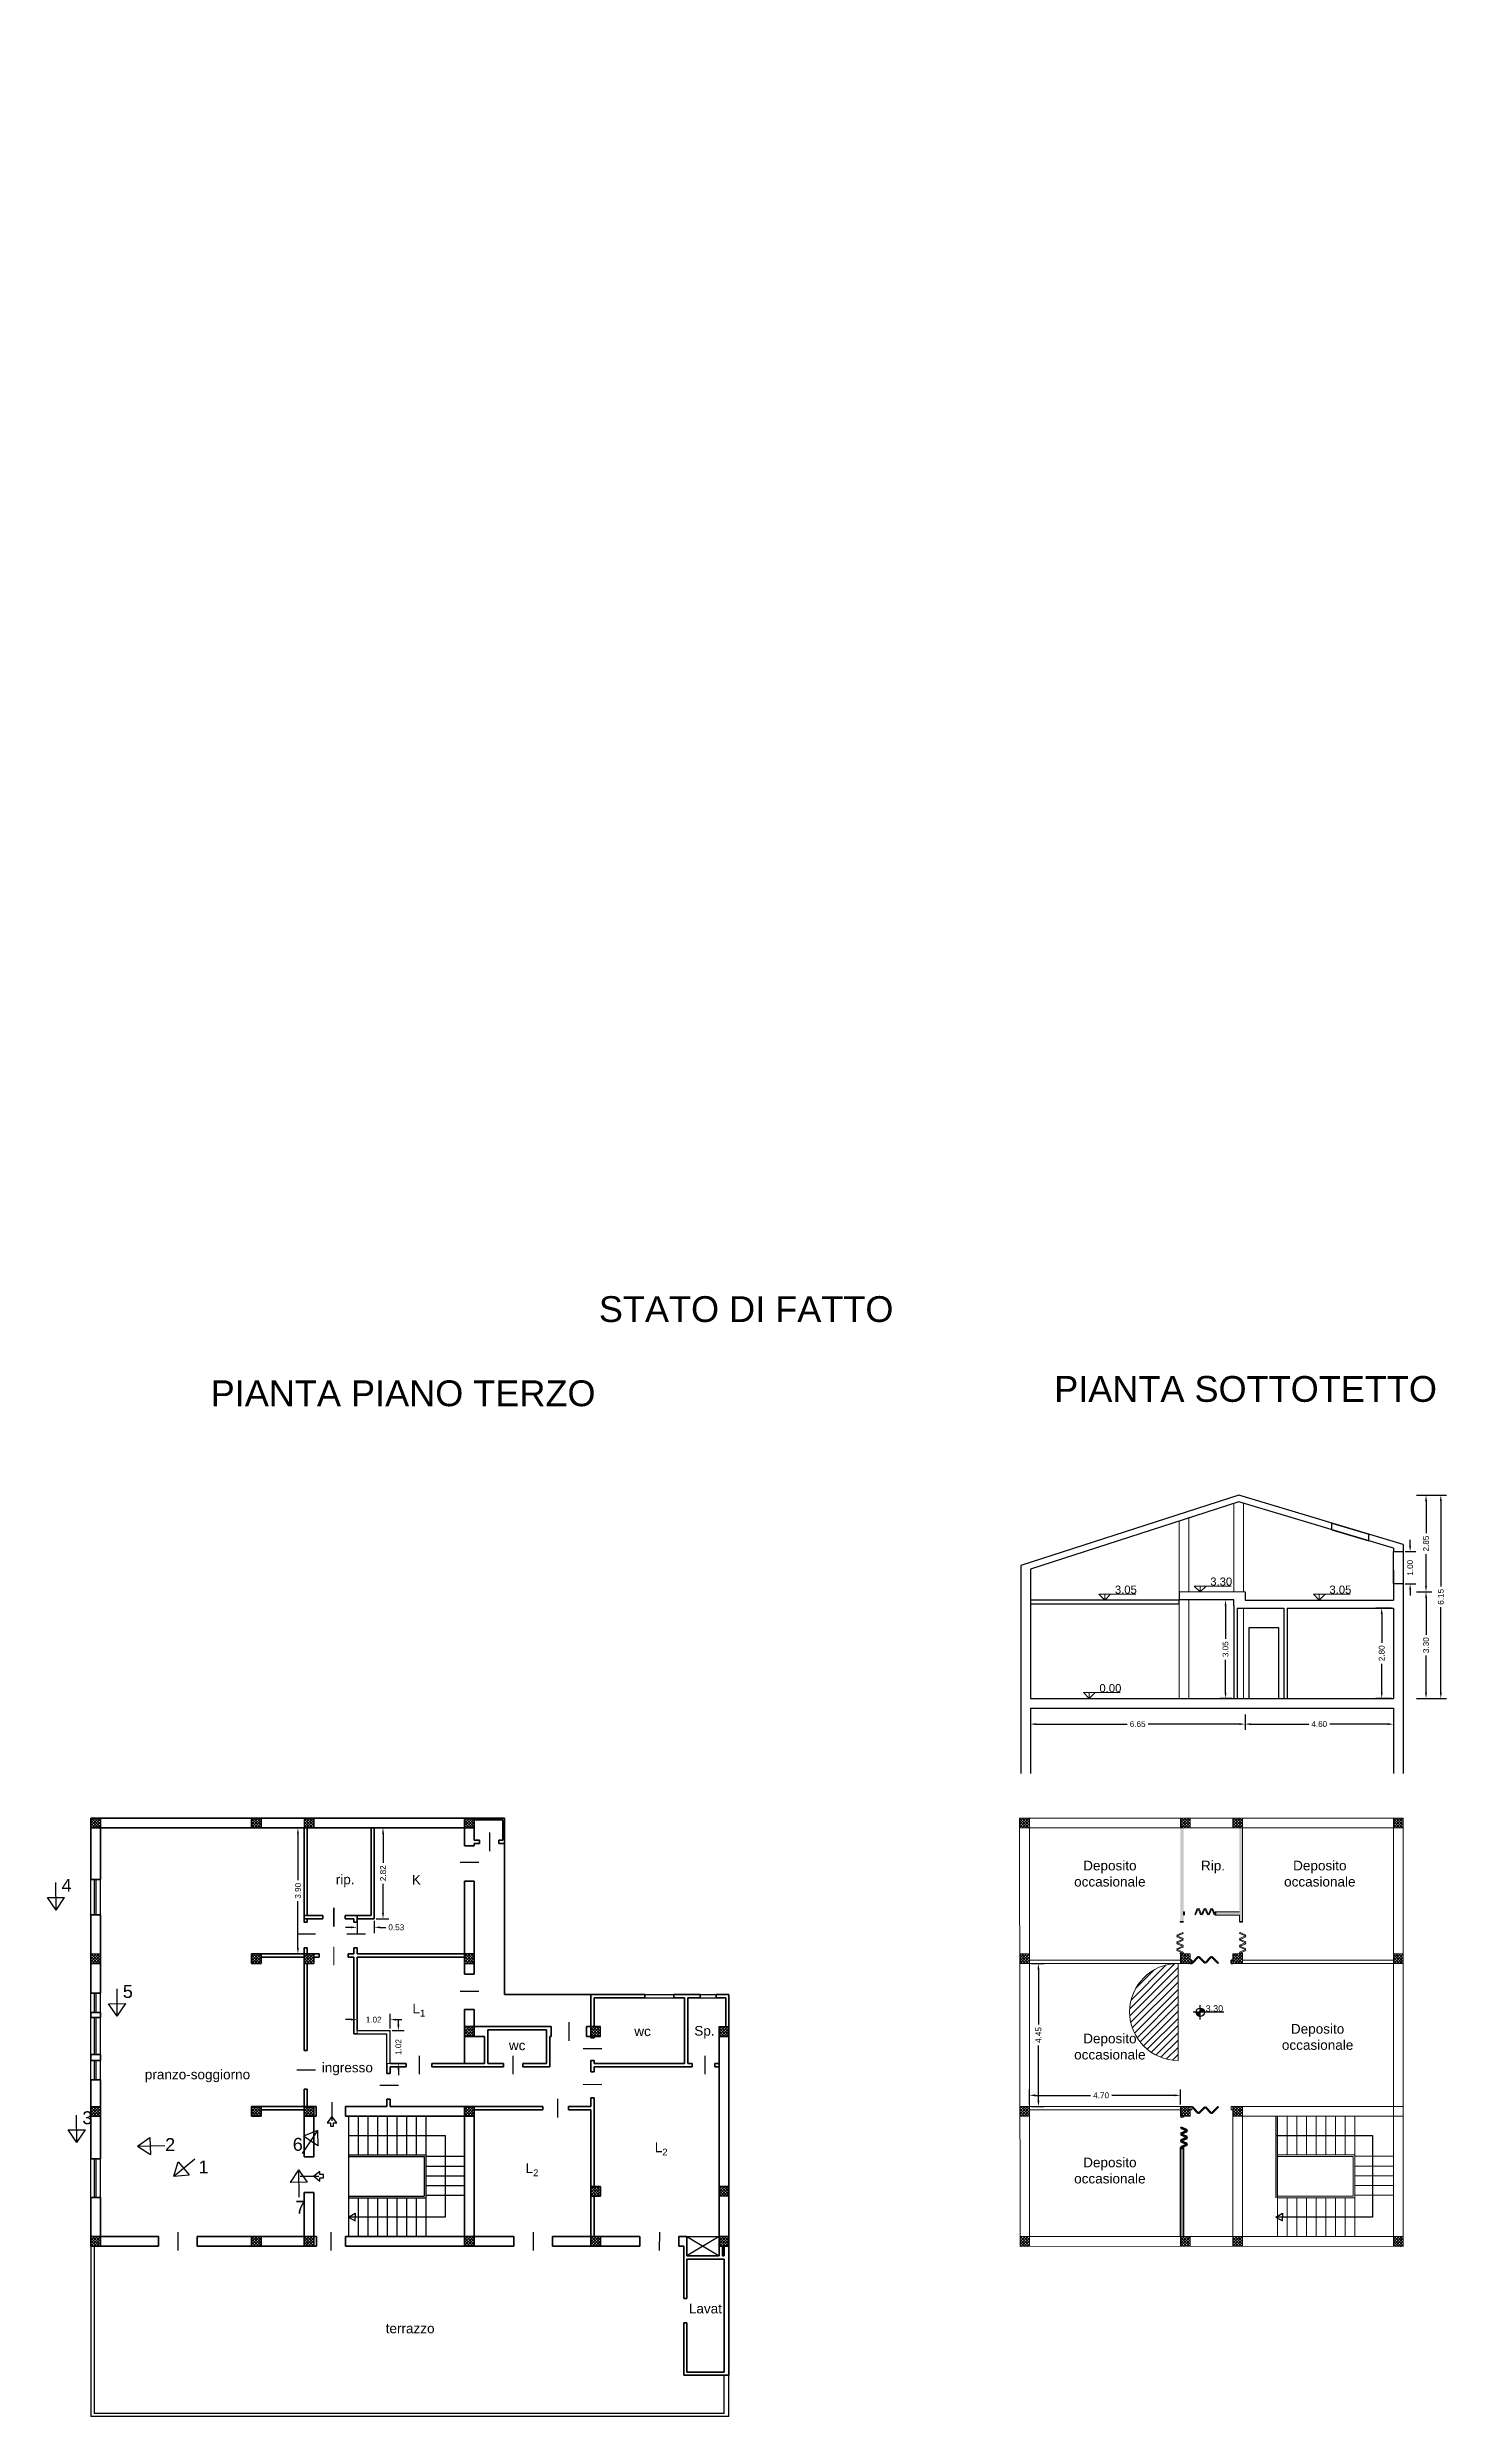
# Model space of a CAD drawing. Header units: millimetres. Extents: x 47.7 to 138, y 28.9 to 102.3.
# Drawn here: x 47.7 to 91.1, y 28.9 to 102.3 of the extents above; entities that cross this region are included whole.
import ezdxf

# ---------------------------------------------------------------- set-up
doc = ezdxf.new("R2010")
doc.units = ezdxf.units.MM
for name, color, linetype, lineweight in [('-- DEMOLIZIONE', 1, 'Continuous', 30), ('-- STATO DI FATTO', 7, 'Continuous', 18), ('Progetto (come stato di fatto)', 1, 'Continuous', 35)]:
    doc.layers.add(name, color=color, linetype=linetype, lineweight=lineweight)
for name, color, linetype in [('come da catastale', 7, 'Continuous'), ('Docu fotografica', 5, 'Continuous'), ('Quadratura tavola', 7, 'Continuous'), ('Quota', 7, 'Continuous')]:
    doc.layers.add(name, color=color, linetype=linetype)
doc.styles.get("Standard").update_dxf_attribs({"font": 'arial.ttf'})
doc.dimstyles.get("Standard").update_dxf_attribs({"dimtxt": 0.18, "dimasz": 0.18, "dimexe": 0.18, "dimexo": 0.0625, "dimgap": 0.09, "dimtad": 0, "dimzin": 0, "dimdsep": 46, "dimtxsty": 'Standard', "dimcen": 0.09, "dimadec": 0, "dimazin": 0, "dimtfac": 1, "dimtofl": 0, "dimtmove": 0, "dimatfit": 3, "dimfxl": 0.3, "dimfxlon": 1, "dimtolj": 1, "dimtzin": 0, "dimarcsym": 0})
pattern_1 = [(0, (0, 0), (0, 6.985), [5.08, -1.905]), (90, (0, 0), (-6.985, 4e-16), [5.08, -1.905])]
pattern_2 = [(0, (10.4175, 55.1505), (0, 6.985), [5.08, -1.905]), (90, (10.4175, 55.1505), (-6.985, 4e-16), [5.08, -1.905])]

msp = doc.modelspace()

# ---------------------------------------------------------------- texts
at = {"layer": '-- DEMOLIZIONE', "lineweight": 35, "insert": (56.668, 45.681), "char_height": 0.3, "attachment_point": 1}
msp.add_mtext_dynamic_manual_height_columns('rip.', width=0.36606, gutter_width=12.5, heights=[0], dxfattribs=at)
at = {"layer": '-- STATO DI FATTO', "color": 7, "char_height": 0.3, "attachment_point": 1}
for s, insert in [('\\pxqc;Deposito\\Poccasionale', (79.352, 46.112)), ('\\pxqc;Rip.', (82.547, 46.112))]:
    msp.add_mtext_dynamic_manual_height_columns(s, width=2.59481, gutter_width=12.5, heights=[0], dxfattribs=dict(at, insert=insert))
at = {"layer": '-- STATO DI FATTO', "color": 7, "lineweight": 20, "char_height": 0.3, "attachment_point": 1}
for insert in [(85.856, 46.112), (79.352, 40.755), (85.787, 41.054), (79.352, 36.915)]:
    msp.add_mtext_dynamic_manual_height_columns('\\pxqc;Deposito\\Poccasionale', width=2.59481, gutter_width=12.5, heights=[0], dxfattribs=dict(at, insert=insert))
at = {"color": 4, "char_height": 0.8, "attachment_point": 1}
for s, width, insert in [('\\pxqc;STATO DI FATTO', 40.64321, (49.06, 63.599)), ('PIANTA PIANO TERZO', 15.38708, (52.794, 60.991)), ('\\pxqc;PIANTA SOTTOTETTO', 15.38708, (77.16, 61.126))]:
    msp.add_mtext_dynamic_manual_height_columns(s, width=width, gutter_width=12.5, heights=[0], dxfattribs=dict(at, insert=insert))
at = {"color": 7, "char_height": 0.3, "attachment_point": 1}
for s, width, insert in [('K', 0.36606, (59.024, 45.668)), ('\\A1;L{\\H0.7x;\\S^ 1;}', 0.36606, (59.043, 41.687)), ('wc', 0.36606, (62.032, 40.544)), ('wc', 0.36606, (65.916, 40.979)), ('Sp.', 0.36606, (67.776, 40.993)), ('pranzo-soggiorno', 4.30802, (50.754, 39.641)), ('ingresso', 0.36606, (56.234, 39.856)), ('\\A1;L{\\H0.7x;\\S^ 2;}', 0.36606, (62.548, 36.74)), ('\\A1;L{\\H0.7x;\\S^ 2;}', 0.36606, (66.551, 37.383)), ('Lavat.', 0.36606, (67.607, 32.389)), ('terrazzo', 0.36606, (58.215, 31.774))]:
    msp.add_mtext_dynamic_manual_height_columns(s, width=width, gutter_width=12.5, heights=[0], dxfattribs=dict(at, insert=insert))
at = {"layer": 'Docu fotografica', "char_height": 0.4, "attachment_point": 1}
for s, width, insert in [('4', 2.42133, (48.175, 45.549)), ('5', 2.42133, (50.071, 42.261)), ('3', 2.42133, (48.818, 38.35)), ('2', 2.42133, (51.382, 37.517)), ('6', 2.42133, (55.336, 37.527)), ('1', 2.42133, (52.417, 36.825)), ('7', 0.4, (55.418, 35.578))]:
    msp.add_mtext_dynamic_manual_height_columns(s, width=width, gutter_width=12.5, heights=[0], dxfattribs=dict(at, insert=insert))
at = {"layer": 'Progetto (come stato di fatto)', "color": 7, "lineweight": 25, "insert": (83.616, 41.635), "char_height": 0.2, "attachment_point": 1}
msp.add_mtext_dynamic_manual_height_columns('3.30', width=0.57206, gutter_width=12.5, heights=[0], dxfattribs=at)
at = {"layer": 'Quota', "color": 1, "lineweight": 15, "char_height": 0.25, "attachment_point": 1}
for s, insert in [('{\\C256;3.05}', (80.805, 54.634)), ('{\\C256;3.30}', (83.76, 54.884)), ('{\\C256;3.05}', (87.451, 54.634)), ('{\\C256;0.00}', (80.325, 51.584))]:
    msp.add_mtext_dynamic_manual_height_columns(s, width=0.81441, gutter_width=12.5, heights=[0], dxfattribs=dict(at, insert=insert))

# ---------------------------------------------------------------- blocks, each defined once
blk = doc.blocks.new('*D318')
at = {"layer": '-- STATO DI FATTO', "color": 0, "lineweight": -2, "transparency": 16777216}
for p, q in [((57.149, 41.189), (56.969, 41.189)), ((57.329, 40.91), (57.329, 41.369)), ((58.354, 40.91), (58.354, 41.369)), ((58.534, 41.189), (58.714, 41.189))]:
    blk.add_line(p, q, dxfattribs=at)
at = {"layer": '-- STATO DI FATTO', "color": 0, "transparency": 16777216}
for points in [[(57.149, 41.219), (57.149, 41.159), (57.329, 41.189)], [(58.534, 41.219), (58.534, 41.159), (58.354, 41.189)]]:
    blk.add_solid(points, dxfattribs=at)
at = {"layer": 'Defpoints', "color": 0, "transparency": 16777216}
for p in [(58.354, 41.189), (57.329, 40.848), (58.354, 40.848)]:
    blk.add_point(p, dxfattribs=at)
at = {"layer": '-- STATO DI FATTO', "color": 0, "transparency": 16777216, "insert": (57.842, 41.189), "char_height": 0.18, "attachment_point": 5}
blk.add_mtext('\\A1;1.02', dxfattribs=at)
blk = doc.blocks.new('*D319')
at = {"layer": '-- STATO DI FATTO', "color": 0, "lineweight": -2, "transparency": 16777216}
for p, q in [((58.608, 41.028), (58.608, 41.208)), ((58.417, 40.848), (58.788, 40.848)), ((58.417, 39.832), (58.788, 39.832)), ((58.608, 39.652), (58.608, 39.472))]:
    blk.add_line(p, q, dxfattribs=at)
at = {"layer": '-- STATO DI FATTO', "color": 0, "transparency": 16777216}
for points in [[(58.578, 41.028), (58.638, 41.028), (58.608, 40.848)], [(58.578, 39.652), (58.638, 39.652), (58.608, 39.832)]]:
    blk.add_solid(points, dxfattribs=at)
at = {"layer": 'Defpoints', "color": 0, "transparency": 16777216}
for p in [(58.354, 40.848), (58.354, 39.832), (58.608, 39.832)]:
    blk.add_point(p, dxfattribs=at)
at = {"layer": '-- STATO DI FATTO', "color": 0, "transparency": 16777216, "insert": (58.608, 40.34), "char_height": 0.18, "attachment_point": 5, "rotation": 90}
blk.add_mtext('\\A1;1.02', dxfattribs=at)
blk = doc.blocks.new('*D320')
at = {"layer": '-- STATO DI FATTO', "color": 0, "lineweight": -2, "transparency": 16777216}
for p, q in [((57.922, 47.132), (58.312, 47.132)), ((58.132, 46.952), (58.132, 46.048)), ((58.132, 44.495), (58.132, 45.399)), ((57.922, 44.315), (58.312, 44.315))]:
    blk.add_line(p, q, dxfattribs=at)
at = {"layer": '-- STATO DI FATTO', "color": 0, "transparency": 16777216}
for points in [[(58.102, 46.952), (58.162, 46.952), (58.132, 47.132)], [(58.102, 44.495), (58.162, 44.495), (58.132, 44.315)]]:
    blk.add_solid(points, dxfattribs=at)
at = {"layer": 'Defpoints', "color": 0, "transparency": 16777216}
for p in [(57.86, 47.132), (57.86, 44.315), (58.132, 44.315)]:
    blk.add_point(p, dxfattribs=at)
at = {"layer": '-- STATO DI FATTO', "color": 0, "transparency": 16777216, "insert": (58.132, 45.723), "char_height": 0.18, "attachment_point": 5, "rotation": 90}
blk.add_mtext('\\A1;2.82', dxfattribs=at)
blk = doc.blocks.new('*D321')
at = {"layer": '-- STATO DI FATTO', "color": 0, "lineweight": -2, "transparency": 16777216}
for p, q in [((57.149, 44.048), (56.969, 44.048)), ((57.329, 44.252), (57.329, 43.868)), ((57.86, 44.252), (57.86, 43.868)), ((58.04, 44.048), (58.22, 44.048))]:
    blk.add_line(p, q, dxfattribs=at)
at = {"layer": '-- STATO DI FATTO', "color": 0, "transparency": 16777216}
for points in [[(57.149, 44.078), (57.149, 44.018), (57.329, 44.048)], [(58.04, 44.078), (58.04, 44.018), (57.86, 44.048)]]:
    blk.add_solid(points, dxfattribs=at)
at = {"layer": 'Defpoints', "color": 0, "transparency": 16777216}
for p in [(57.329, 44.315), (57.86, 44.315), (57.86, 44.048)]:
    blk.add_point(p, dxfattribs=at)
at = {"layer": '-- STATO DI FATTO', "color": 0, "transparency": 16777216, "insert": (58.543, 44.048), "char_height": 0.18, "attachment_point": 5}
blk.add_mtext('\\A1;0.53', dxfattribs=at)
blk = doc.blocks.new('*D322')
at = {"layer": '-- STATO DI FATTO', "color": 0, "lineweight": -2, "transparency": 16777216}
for p, q in [((55.622, 47.132), (55.316, 47.132)), ((55.496, 46.952), (55.496, 45.504)), ((55.496, 43.408), (55.496, 44.857)), ((55.622, 43.228), (55.316, 43.228))]:
    blk.add_line(p, q, dxfattribs=at)
at = {"layer": '-- STATO DI FATTO', "color": 0, "transparency": 16777216}
for points in [[(55.466, 46.952), (55.526, 46.952), (55.496, 47.132)], [(55.466, 43.408), (55.526, 43.408), (55.496, 43.228)]]:
    blk.add_solid(points, dxfattribs=at)
at = {"layer": 'Defpoints', "color": 0, "transparency": 16777216}
for p in [(55.496, 47.132), (55.685, 47.132), (55.685, 43.228)]:
    blk.add_point(p, dxfattribs=at)
at = {"layer": '-- STATO DI FATTO', "color": 0, "transparency": 16777216, "insert": (55.496, 45.18), "char_height": 0.18, "attachment_point": 5, "rotation": 90}
blk.add_mtext('\\A1;3.90', dxfattribs=at)
blk = doc.blocks.new('*D307')
at = {"layer": 'Defpoints', "color": 0, "transparency": 16777216}
for p in [(89.436, 55.687), (84.836, 54.187), (89.436, 50.343)]:
    blk.add_point(p, dxfattribs=at)
at = {"layer": 'Progetto (come stato di fatto)', "color": 0, "lineweight": -2, "transparency": 16777216}
for p, q in [((84.836, 50.643), (84.836, 50.163)), ((89.436, 50.643), (89.436, 50.163)), ((85.016, 50.343), (86.809, 50.343)), ((89.256, 50.343), (87.463, 50.343))]:
    blk.add_line(p, q, dxfattribs=at)
at = {"layer": 'Progetto (come stato di fatto)', "color": 0, "transparency": 16777216}
for points in [[(85.016, 50.373), (85.016, 50.313), (84.836, 50.343)], [(89.256, 50.373), (89.256, 50.313), (89.436, 50.343)]]:
    blk.add_solid(points, dxfattribs=at)
at = {"layer": 'Progetto (come stato di fatto)', "color": 0, "lineweight": 18, "transparency": 16777216, "insert": (87.136, 50.343), "char_height": 0.18, "attachment_point": 5}
blk.add_mtext('\\A1;4.60', dxfattribs=at)
blk = doc.blocks.new('*D308')
at = {"layer": 'Defpoints', "color": 0, "lineweight": 15, "transparency": 16777216}
for p in [(78.186, 54.187), (84.836, 54.187), (78.186, 50.343)]:
    blk.add_point(p, dxfattribs=at)
at = {"layer": 'Progetto (come stato di fatto)', "color": 0, "lineweight": -2, "transparency": 16777216}
for p, q in [((78.186, 50.643), (78.186, 50.163)), ((84.836, 50.643), (84.836, 50.163)), ((78.366, 50.343), (81.186, 50.343)), ((84.656, 50.343), (81.836, 50.343))]:
    blk.add_line(p, q, dxfattribs=at)
at = {"layer": 'Progetto (come stato di fatto)', "color": 0, "lineweight": 15, "transparency": 16777216}
for points in [[(78.366, 50.373), (78.366, 50.313), (78.186, 50.343)], [(84.656, 50.373), (84.656, 50.313), (84.836, 50.343)]]:
    blk.add_solid(points, dxfattribs=at)
at = {"layer": 'Progetto (come stato di fatto)', "color": 0, "lineweight": 18, "transparency": 16777216, "insert": (81.511, 50.343), "char_height": 0.18, "attachment_point": 5}
blk.add_mtext('\\A1;6.65', dxfattribs=at)
blk = doc.blocks.new('*D309')
at = {"layer": 'Defpoints', "color": 0, "lineweight": 15, "transparency": 16777216}
for p in [(84.489, 54.188), (84.233, 51.138), (84.489, 51.138)]:
    blk.add_point(p, dxfattribs=at)
at = {"layer": 'Progetto (come stato di fatto)', "color": 0, "lineweight": -2, "transparency": 16777216}
for p, q in [((84.427, 54.188), (84.053, 54.188)), ((84.233, 54.008), (84.233, 52.987)), ((84.233, 51.318), (84.233, 52.338)), ((84.427, 51.138), (84.053, 51.138))]:
    blk.add_line(p, q, dxfattribs=at)
at = {"layer": 'Progetto (come stato di fatto)', "color": 0, "lineweight": 15, "transparency": 16777216}
for points in [[(84.203, 54.008), (84.263, 54.008), (84.233, 54.188)], [(84.203, 51.318), (84.263, 51.318), (84.233, 51.138)]]:
    blk.add_solid(points, dxfattribs=at)
at = {"layer": 'Progetto (come stato di fatto)', "color": 0, "lineweight": 18, "transparency": 16777216, "insert": (84.233, 52.663), "char_height": 0.18, "attachment_point": 5, "rotation": 90}
blk.add_mtext('\\A1;3.05', dxfattribs=at)
blk = doc.blocks.new('*D310')
at = {"layer": '-- STATO DI FATTO', "color": 0, "lineweight": -2, "transparency": 16777216}
for p, q in [((90.144, 54.438), (90.624, 54.438)), ((90.444, 54.258), (90.444, 53.111)), ((90.444, 51.318), (90.444, 52.464)), ((90.144, 51.138), (90.624, 51.138))]:
    blk.add_line(p, q, dxfattribs=at)
at = {"layer": '-- STATO DI FATTO', "color": 0, "transparency": 16777216}
for points in [[(90.414, 54.258), (90.474, 54.258), (90.444, 54.438)], [(90.414, 51.318), (90.474, 51.318), (90.444, 51.138)]]:
    blk.add_solid(points, dxfattribs=at)
at = {"layer": 'Defpoints', "color": 0, "transparency": 16777216}
for p in [(89.436, 54.438), (90.444, 54.438), (89.436, 51.138)]:
    blk.add_point(p, dxfattribs=at)
at = {"layer": '-- STATO DI FATTO', "color": 0, "transparency": 16777216, "insert": (90.444, 52.788), "char_height": 0.18, "attachment_point": 5, "rotation": 90}
blk.add_mtext('\\A1;3.30', dxfattribs=at)
blk = doc.blocks.new('*D311')
at = {"layer": '-- STATO DI FATTO', "color": 0, "lineweight": -2, "transparency": 16777216}
for p, q in [((90.144, 57.435), (90.624, 57.435)), ((90.444, 57.255), (90.444, 56.262)), ((90.444, 54.618), (90.444, 55.61)), ((90.144, 54.438), (90.624, 54.438))]:
    blk.add_line(p, q, dxfattribs=at)
at = {"layer": '-- STATO DI FATTO', "color": 0, "transparency": 16777216}
for points in [[(90.414, 57.255), (90.474, 57.255), (90.444, 57.435)], [(90.414, 54.618), (90.474, 54.618), (90.444, 54.438)]]:
    blk.add_solid(points, dxfattribs=at)
at = {"layer": 'Defpoints', "color": 0, "transparency": 16777216}
for p in [(84.644, 57.435), (90.444, 57.435), (89.436, 54.438)]:
    blk.add_point(p, dxfattribs=at)
at = {"layer": '-- STATO DI FATTO', "color": 0, "transparency": 16777216, "insert": (90.444, 55.936), "char_height": 0.18, "attachment_point": 5, "rotation": 90}
blk.add_mtext('\\A1;2.85', dxfattribs=at)
blk = doc.blocks.new('*D312')
at = {"layer": '-- STATO DI FATTO', "color": 0, "lineweight": -2, "transparency": 16777216}
for p, q in [((89.371, 53.937), (88.891, 53.937)), ((89.071, 53.757), (89.071, 52.863)), ((89.071, 51.318), (89.071, 52.212)), ((89.371, 51.138), (88.891, 51.138))]:
    blk.add_line(p, q, dxfattribs=at)
at = {"layer": '-- STATO DI FATTO', "color": 0, "transparency": 16777216}
for points in [[(89.041, 53.757), (89.101, 53.757), (89.071, 53.937)], [(89.041, 51.318), (89.101, 51.318), (89.071, 51.138)]]:
    blk.add_solid(points, dxfattribs=at)
at = {"layer": 'Defpoints', "color": 0, "transparency": 16777216}
for p in [(89.436, 53.937), (89.071, 51.138), (89.436, 51.138)]:
    blk.add_point(p, dxfattribs=at)
at = {"layer": '-- STATO DI FATTO', "color": 0, "transparency": 16777216, "insert": (89.071, 52.537), "char_height": 0.18, "attachment_point": 5, "rotation": 90}
blk.add_mtext('\\A1;2.80', dxfattribs=at)
blk = doc.blocks.new('*D313')
at = {"layer": '-- STATO DI FATTO', "color": 0, "lineweight": -2, "transparency": 16777216}
for p, q in [((90.602, 57.435), (91.082, 57.435)), ((90.902, 57.255), (90.902, 54.611)), ((90.902, 51.318), (90.902, 53.961)), ((90.602, 51.138), (91.082, 51.138))]:
    blk.add_line(p, q, dxfattribs=at)
at = {"layer": '-- STATO DI FATTO', "color": 0, "transparency": 16777216}
for points in [[(90.872, 57.255), (90.932, 57.255), (90.902, 57.435)], [(90.872, 51.318), (90.932, 51.318), (90.902, 51.138)]]:
    blk.add_solid(points, dxfattribs=at)
at = {"layer": 'Defpoints', "color": 0, "transparency": 16777216}
for p in [(84.645, 57.435), (89.436, 51.138), (90.902, 51.138)]:
    blk.add_point(p, dxfattribs=at)
at = {"layer": '-- STATO DI FATTO', "color": 0, "transparency": 16777216, "insert": (90.902, 54.286), "char_height": 0.18, "attachment_point": 5, "rotation": 90}
blk.add_mtext('\\A1;6.15', dxfattribs=at)
blk = doc.blocks.new('*D323')
at = {"layer": '-- STATO DI FATTO', "color": 0, "lineweight": -2, "transparency": 16777216}
for p, q in [((78.158, 38.56), (78.158, 39.024)), ((82.835, 38.56), (82.835, 39.024)), ((78.338, 38.844), (80.051, 38.844)), ((82.655, 38.844), (80.706, 38.844))]:
    blk.add_line(p, q, dxfattribs=at)
at = {"layer": '-- STATO DI FATTO', "color": 0, "lineweight": 20, "transparency": 16777216}
for points in [[(78.338, 38.874), (78.338, 38.814), (78.158, 38.844)], [(82.655, 38.874), (82.655, 38.814), (82.835, 38.844)]]:
    blk.add_solid(points, dxfattribs=at)
at = {"layer": 'Defpoints', "color": 0, "lineweight": 20, "transparency": 16777216}
for p in [(78.158, 38.498), (82.835, 38.844), (82.835, 38.498)]:
    blk.add_point(p, dxfattribs=at)
at = {"layer": '-- STATO DI FATTO', "color": 0, "transparency": 16777216, "insert": (80.378, 38.844), "char_height": 0.18, "attachment_point": 5}
blk.add_mtext('\\A1;4.70', dxfattribs=at)
blk = doc.blocks.new('*D324')
at = {"layer": '-- STATO DI FATTO', "color": 0, "lineweight": -2, "transparency": 16777216}
for p, q in [((78.221, 42.928), (78.616, 42.928)), ((78.436, 42.748), (78.436, 41.041)), ((78.436, 38.678), (78.436, 40.385)), ((78.221, 38.498), (78.616, 38.498))]:
    blk.add_line(p, q, dxfattribs=at)
at = {"layer": '-- STATO DI FATTO', "color": 0, "lineweight": 20, "transparency": 16777216}
for points in [[(78.406, 42.748), (78.466, 42.748), (78.436, 42.928)], [(78.406, 38.678), (78.466, 38.678), (78.436, 38.498)]]:
    blk.add_solid(points, dxfattribs=at)
at = {"layer": 'Defpoints', "color": 0, "lineweight": 20, "transparency": 16777216}
for p in [(78.158, 42.928), (78.436, 42.928), (78.158, 38.498)]:
    blk.add_point(p, dxfattribs=at)
at = {"layer": '-- STATO DI FATTO', "color": 0, "transparency": 16777216, "insert": (78.436, 40.713), "char_height": 0.18, "attachment_point": 5, "rotation": 90}
blk.add_mtext('\\A1;4.45', dxfattribs=at)
blk = doc.blocks.new('*D332')
at = {"layer": '-- STATO DI FATTO', "color": 0, "lineweight": -2, "transparency": 16777216}
for p, q in [((89.951, 55.867), (89.951, 56.047)), ((89.799, 55.687), (90.131, 55.687)), ((89.799, 54.687), (90.131, 54.687)), ((89.951, 54.507), (89.951, 54.327))]:
    blk.add_line(p, q, dxfattribs=at)
at = {"layer": '-- STATO DI FATTO', "color": 0, "transparency": 16777216}
for points in [[(89.921, 55.867), (89.981, 55.867), (89.951, 55.687)], [(89.921, 54.507), (89.981, 54.507), (89.951, 54.687)]]:
    blk.add_solid(points, dxfattribs=at)
at = {"layer": 'Defpoints', "color": 0, "transparency": 16777216}
for p in [(89.736, 55.687), (89.736, 54.687), (89.951, 54.687)]:
    blk.add_point(p, dxfattribs=at)
at = {"layer": '-- STATO DI FATTO', "color": 0, "transparency": 16777216, "insert": (89.951, 55.187), "char_height": 0.18, "attachment_point": 5, "rotation": 90}
blk.add_mtext('\\A1;1.00', dxfattribs=at)

# ---------------------------------------------------------------- dimensions: what is measured, and where the dimension line sits
at = {"layer": '-- STATO DI FATTO'}
for base, p1, p2, text, picture, middle in [((90.444, 57.435), (89.436, 54.438), (84.644, 57.435), '2.85', '*D311', (90.444, 55.936)), ((78.436, 42.928), (78.158, 38.498), (78.158, 42.928), '4.45', '*D324', (78.436, 40.713))]:
    dim = msp.add_linear_dim(base=base, p1=p1, p2=p2, angle=90, text=text, dimstyle='Standard', dxfattribs=at)
    dim.commit()
    dim.dimension.update_dxf_attribs({"geometry": picture, "text_midpoint": middle})
dim = msp.add_linear_dim(base=(90.902, 51.138), p1=(84.645, 57.435), p2=(89.436, 51.138), angle=90, text='6.15', dimstyle='Standard', dxfattribs=at)
dim.commit()
dim.dimension.update_dxf_attribs({"geometry": '*D313', "text_midpoint": (90.902, 54.286), "dimtype": 160})
for base, p1, p2, picture, middle in [((89.951, 54.687), (89.736, 55.687), (89.736, 54.687), '*D332', (89.951, 55.187)), ((90.444, 54.438), (89.436, 51.138), (89.436, 54.438), '*D310', (90.444, 52.788)), ((89.071, 51.138), (89.436, 53.937), (89.436, 51.138), '*D312', (89.071, 52.537)), ((55.496, 47.132), (55.685, 43.228), (55.685, 47.132), '*D322', (55.496, 45.18)), ((58.132, 44.315), (57.86, 47.132), (57.86, 44.315), '*D320', (58.132, 45.723)), ((58.608, 39.832), (58.354, 40.848), (58.354, 39.832), '*D319', (58.608, 40.34))]:
    dim = msp.add_linear_dim(base=base, p1=p1, p2=p2, angle=90, dimstyle='Standard', dxfattribs=at)
    dim.commit()
    dim.dimension.update_dxf_attribs({"geometry": picture, "text_midpoint": middle})
for base, p1, p2, picture, middle in [((57.86, 44.048), (57.329, 44.315), (57.86, 44.315), '*D321', (58.543, 44.048)), ((58.3542, 41.1886), (57.3294, 40.848), (58.3542, 40.848), '*D318', (57.8418, 41.1886))]:
    dim = msp.add_linear_dim(base=base, p1=p1, p2=p2, dimstyle='Standard', dxfattribs=at)
    dim.commit()
    dim.dimension.update_dxf_attribs({"geometry": picture, "text_midpoint": middle})
dim = msp.add_linear_dim(base=(82.835, 38.844), p1=(78.158, 38.498), p2=(82.835, 38.498), text='4.70', dimstyle='Standard', dxfattribs=at)
dim.commit()
dim.dimension.update_dxf_attribs({"geometry": '*D323', "text_midpoint": (80.378, 38.844), "dimtype": 160})
at = {"layer": 'Progetto (come stato di fatto)', "color": 7, "lineweight": 18}
dim = msp.add_linear_dim(base=(89.436, 50.343), p1=(84.836, 54.187), p2=(89.436, 55.687), dimstyle='Standard', dxfattribs=at)
dim.commit()
dim.dimension.update_dxf_attribs({"geometry": '*D307', "text_midpoint": (87.136, 50.343)})
dim = msp.add_linear_dim(base=(78.186, 50.343), p1=(84.836, 54.187), p2=(78.186, 54.187), dimstyle='Standard', dxfattribs=at)
dim.commit()
dim.dimension.update_dxf_attribs({"geometry": '*D308', "text_midpoint": (81.511, 50.343), "dimtype": 160})
dim = msp.add_linear_dim(base=(84.233, 51.138), p1=(84.489, 54.188), p2=(84.489, 51.138), angle=90, dimstyle='Standard', dxfattribs=at)
dim.commit()
dim.dimension.update_dxf_attribs({"geometry": '*D309', "text_midpoint": (84.233, 52.663)})

# ---------------------------------------------------------------- hatches: boundary and pattern name
at = {"layer": '-- DEMOLIZIONE'}
h = msp.add_hatch(dxfattribs=at)
h.set_pattern_fill('ANGLE', color=256)
h.set_pattern_definition(pattern_2)
h.paths.add_polyline_path([(66.202, 102.282), (66.102, 102.282), (66.102, 99.565), (66.202, 99.565)])
h.paths.add_polyline_path([(68.277, 102.282), (68.177, 102.282), (68.177, 99.565), (67.747, 99.565), (67.747, 99.465), (68.277, 99.465)])
h = msp.add_hatch(dxfattribs=at)
h.set_pattern_fill('ANGLE', color=256)
h.set_pattern_definition(pattern_2)
h.paths.add_polyline_path([(66.202, 98.563), (66.102, 98.563), (66.102, 98.379), (66.202, 98.379)])
h.paths.add_polyline_path([(66.202, 99.465), (66.102, 99.465), (66.102, 99.363), (66.202, 99.363)])
h = msp.add_hatch(dxfattribs=at)
h.set_pattern_fill('ANGLE', color=256)
h.set_pattern_definition(pattern_2)
h.paths.add_polyline_path([(68.772, 95.998), (67.747, 95.998), (67.747, 95.898), (68.672, 95.898), (68.672, 94.983), (68.772, 94.983)])
h = msp.add_hatch(dxfattribs=at)
h.set_pattern_fill('ANGLE', color=256)
h.set_pattern_definition(pattern_1)
h.paths.add_polyline_path([(82.794, 54.062), (82.794, 54.187), (78.186, 54.187), (78.186, 54.062)])
h.paths.add_polyline_path([(89.736, 55.687), (89.436, 55.687), (89.436, 54.687), (89.736, 54.687)])
h = msp.add_hatch(dxfattribs=at)
h.set_pattern_fill('ANGLE', color=256)
h.set_pattern_definition(pattern_1)
h.paths.add_polyline_path([(89.436, 54.687), (89.736, 54.687), (89.736, 55.687), (89.436, 55.687)])
h = msp.add_hatch(dxfattribs=at)
h.set_pattern_fill('ANGLE', color=256)
h.set_pattern_definition([(0, (0, -0.25), (0, 6.985), [5.08, -1.905]), (90, (0, -0.25), (-6.985, 4e-16), [5.08, -1.905])])
h.paths.add_polyline_path([(82.794, 54.187), (78.186, 54.187), (78.186, 54.062), (82.794, 54.062)])
h = msp.add_hatch(dxfattribs=at)
h.set_pattern_fill('ANGLE', color=1)
h.set_pattern_definition(pattern_1)
h.paths.add_polyline_path([(82.794, 54.187), (78.186, 54.187), (78.186, 54.062), (82.794, 54.062)])
h = msp.add_hatch(dxfattribs=at)
h.set_pattern_fill('ANGLE', color=256)
h.set_pattern_definition(pattern_1)
h.paths.add_polyline_path([(55.785, 47.132), (55.685, 47.132), (55.685, 44.415), (55.785, 44.415)])
h.paths.add_polyline_path([(57.86, 47.132), (57.76, 47.132), (57.76, 44.415), (57.329, 44.415), (57.329, 44.315), (57.86, 44.315)])
h = msp.add_hatch(dxfattribs=at)
h.set_pattern_fill('ANGLE', color=256)
h.set_pattern_definition(pattern_1)
h.paths.add_polyline_path([(55.785, 47.132), (55.685, 47.132), (55.685, 44.415), (55.785, 44.415)])
h.paths.add_polyline_path([(57.86, 47.132), (57.76, 47.132), (57.76, 44.415), (57.329, 44.415), (57.329, 44.315), (57.86, 44.315)])
h.paths.add_polyline_path([(55.785, 44.315), (55.685, 44.315), (55.685, 44.213), (55.785, 44.213)])
h.paths.add_polyline_path([(55.785, 43.413), (55.685, 43.413), (55.685, 43.228), (55.785, 43.228)])
h = msp.add_hatch(dxfattribs=at)
h.set_pattern_fill('ANGLE', color=256)
h.set_pattern_definition(pattern_1)
h.paths.add_polyline_path([(55.785, 43.413), (55.685, 43.413), (55.685, 43.228), (55.785, 43.228)])
h.paths.add_polyline_path([(55.785, 44.315), (55.685, 44.315), (55.685, 44.213), (55.785, 44.213)])
h = msp.add_hatch(dxfattribs=at)
h.set_pattern_fill('ANGLE', color=256)
h.set_pattern_definition(pattern_1)
h.paths.add_polyline_path([(58.354, 40.848), (57.329, 40.848), (57.329, 40.748), (58.254, 40.748), (58.254, 39.832), (58.354, 39.832)])
h = msp.add_hatch(dxfattribs=at)
h.set_pattern_fill('ANGLE', color=256)
h.set_pattern_definition(pattern_1)
h.paths.add_polyline_path([(58.354, 40.848), (57.329, 40.848), (57.329, 40.748), (58.254, 40.748), (58.254, 39.832), (58.354, 39.832)])
at = {"layer": '-- STATO DI FATTO', "lineweight": 25}
h = msp.add_hatch(dxfattribs=at)
h.set_pattern_fill('ANSI31', color=1)
h.set_pattern_definition([(45, (0, 14.9467), (-2.24506, 2.24506), [])])
h.paths.add_polyline_path([(81.335, 67.6), (81.335, 67.45), (82.835, 67.45), (82.835, 67.6)])
at = {"layer": '-- STATO DI FATTO'}
h = msp.add_hatch(color=256, dxfattribs=at)
h.dxf.hatch_style = 1
h.paths.add_polyline_path([(82.935, 47.132), (82.835, 47.132), (82.832, 44.228), (82.935, 44.228), (82.935, 44.428), (82.935, 44.528)])
h.paths.add_polyline_path([(84.761, 47.132), (84.661, 47.132), (84.661, 44.528), (83.935, 44.528), (83.935, 44.428), (84.661, 44.428), (84.661, 44.228), (84.763, 44.228)])
h = msp.add_hatch(color=256, dxfattribs=at)
h.dxf.hatch_style = 1
h.paths.add_polyline_path([(82.935, 37.198), (82.835, 37.198), (82.835, 34.472), (82.935, 34.472)])
at = {"linetype": 'ByBlock', "lineweight": 20}
h = msp.add_hatch(dxfattribs=at)
h.set_pattern_fill('ANSI31', color=1, scale=0.05)
h.paths.add_polyline_path([(82.761, 42.928), (82.758, 42.928, 0.999024), (82.761, 39.928)])
h.paths.add_polyline_path([(79.346, 40.555), (81.359, 40.555), (81.359, 41.673), (79.346, 41.673)], flags=9)
at = {"layer": 'come da catastale'}
h = msp.add_hatch(dxfattribs=at)
h.set_pattern_fill('ANSI37', scale=0.02, angle=-90)
h.paths.add_polyline_path([(64.873, 34.172), (64.873, 34.472), (64.573, 34.472), (64.573, 34.172)])
h.paths.add_polyline_path([(55.685, 38.498), (55.685, 38.198), (55.985, 38.198), (55.985, 38.498)])
h.paths.add_polyline_path([(55.685, 34.472), (55.685, 34.172), (55.985, 34.172), (55.985, 34.472)])
h.paths.add_polyline_path([(55.985, 42.928), (55.985, 43.228), (55.685, 43.228), (55.685, 42.928)])
h.paths.add_polyline_path([(54.058, 43.228), (54.058, 42.928), (54.358, 42.928), (54.358, 43.228)])
h.paths.add_polyline_path([(54.358, 38.498), (54.058, 38.498), (54.058, 38.198), (54.358, 38.198)])
h.paths.add_polyline_path([(54.358, 34.472), (54.058, 34.472), (54.058, 34.172), (54.358, 34.172)])
h.paths.add_polyline_path([(54.058, 47.432), (54.058, 47.132), (54.358, 47.132), (54.358, 47.432)])
h.paths.add_polyline_path([(55.685, 47.132), (55.985, 47.132), (55.985, 47.432), (55.685, 47.432)])
h.paths.add_polyline_path([(49.082, 47.432), (49.082, 47.132), (49.382, 47.132), (49.382, 47.432)])
h.paths.add_polyline_path([(49.382, 43.228), (49.082, 43.228), (49.082, 42.928), (49.382, 42.928)])
h.paths.add_polyline_path([(49.082, 38.498), (49.082, 38.198), (49.382, 38.198), (49.382, 38.498)])
h.paths.add_polyline_path([(49.082, 34.172), (49.382, 34.172), (49.382, 34.472), (49.082, 34.472)])
h.paths.add_polyline_path([(60.66, 43.228), (60.66, 42.928), (60.96, 42.928), (60.96, 43.228)])
h = msp.add_hatch(dxfattribs=at)
h.set_pattern_fill('ANSI37', scale=0.02, angle=-90)
h.paths.add_polyline_path([(60.96, 38.498), (60.66, 38.498), (60.66, 38.198), (60.96, 38.198)])
h.paths.add_polyline_path([(60.96, 40.973), (60.66, 40.973), (60.66, 40.669), (60.96, 40.669)])
h.paths.add_polyline_path([(60.66, 47.432), (60.66, 47.132), (60.96, 47.132), (60.96, 47.432)])
h = msp.add_hatch(dxfattribs=at)
h.set_pattern_fill('ANSI37', scale=0.02, angle=-90)
h.paths.add_polyline_path([(89.733, 42.928), (89.736, 42.932), (89.736, 43.228), (89.436, 43.228), (89.436, 42.928)])
h.paths.add_polyline_path([(84.461, 47.432), (84.461, 47.133), (84.462, 47.132), (84.761, 47.132), (84.761, 47.432)])
h.paths.add_polyline_path([(82.835, 47.432), (82.835, 47.132), (83.135, 47.132), (83.135, 47.426), (83.129, 47.432)])
h.paths.add_polyline_path([(78.158, 47.432), (77.851, 47.432), (77.852, 47.132), (78.158, 47.132)])
h = msp.add_hatch(dxfattribs=at)
h.set_pattern_fill('ANSI37', scale=0.02, angle=-90)
h.paths.add_polyline_path([(89.736, 47.432), (89.436, 47.432), (89.436, 47.132), (89.736, 47.132)])
h = msp.add_hatch(dxfattribs=at)
h.set_pattern_fill('ANSI37', scale=0.02, angle=-90)
h.paths.add_polyline_path([(78.158, 43.228), (77.865, 43.228), (77.858, 43.222), (77.858, 42.928), (78.158, 42.928)])
h.paths.add_polyline_path([(78.158, 38.498), (77.865, 38.498), (77.865, 38.198), (78.158, 38.198)])
h.paths.add_polyline_path([(78.158, 34.472), (77.871, 34.472), (77.872, 34.162), (78.158, 34.162)])
h.paths.add_polyline_path([(83.135, 34.472), (82.835, 34.472), (82.835, 34.169), (83.135, 34.17)])
h.paths.add_polyline_path([(84.761, 34.472), (84.465, 34.472), (84.461, 34.469), (84.461, 34.172), (84.761, 34.172)])
h.paths.add_polyline_path([(83.135, 38.491), (83.128, 38.498), (82.835, 38.498), (82.835, 38.207), (82.844, 38.198), (83.135, 38.198)])
h.paths.add_polyline_path([(84.611, 38.498), (84.461, 38.498), (84.461, 38.198), (84.611, 38.198)])
h.paths.add_polyline_path([(84.761, 38.498), (84.611, 38.498), (84.611, 38.198), (84.761, 38.198)])
h = msp.add_hatch(dxfattribs=at)
h.set_pattern_fill('ANSI37', scale=0.02, angle=-90)
h.paths.add_polyline_path([(83.135, 43.228), (82.835, 43.228), (82.835, 42.928), (83.132, 42.928), (83.135, 42.931)])
h.paths.add_polyline_path([(84.611, 43.228), (84.461, 43.228), (84.461, 42.928), (84.611, 42.928)])
h.paths.add_polyline_path([(84.761, 43.228), (84.611, 43.228), (84.611, 42.928), (84.761, 42.928)])
h = msp.add_hatch(dxfattribs=at)
h.set_pattern_fill('ANSI37', scale=0.02, angle=-90)
h.paths.add_polyline_path([(83.135, 43.228), (82.835, 43.228), (82.835, 42.928), (83.132, 42.928), (83.135, 42.931)])
h = msp.add_hatch(dxfattribs=at)
h.set_pattern_fill('ANSI37', scale=0.02, angle=-90)
h.paths.add_polyline_path([(64.573, 35.724), (64.873, 35.724), (64.873, 36.024), (64.573, 36.024)])
h.paths.add_polyline_path([(64.573, 40.973), (64.573, 40.669), (64.873, 40.669), (64.873, 40.973)])
h.paths.add_polyline_path([(68.548, 40.973), (68.548, 40.669), (68.848, 40.669), (68.848, 40.973)])
h.paths.add_polyline_path([(68.548, 36.024), (68.548, 35.724), (68.848, 35.724), (68.848, 36.024)])
h.paths.add_polyline_path([(68.548, 34.472), (68.548, 34.172), (68.848, 34.172), (68.848, 34.472)])
h = msp.add_hatch(dxfattribs=at)
h.set_pattern_fill('ANSI37', scale=0.02, angle=-90)
h.set_pattern_definition([(315, (15.027344, 93.806665), (0.04490128, 0.04490128), []), (45, (15.027344, 93.806665), (-0.04490128, 0.04490128), [])])
h.paths.add_polyline_path([(60.96, 34.172), (60.96, 34.472), (60.66, 34.472), (60.66, 34.172)])
h = msp.add_hatch(dxfattribs=at)
h.set_pattern_fill('ANSI37', scale=0.02, angle=-90)
h.paths.add_polyline_path([(89.736, 34.159), (89.736, 34.472), (89.436, 34.472), (89.436, 34.16)])
at = {"layer": 'Progetto (come stato di fatto)', "lineweight": 25}
h = msp.add_hatch(color=7, dxfattribs=at)
h.dxf.hatch_style = 1
h.paths.add_polyline_path([(83.448, 41.418), (83.576, 41.419, 0.415479), (83.446, 41.547)])
h.paths.add_polyline_path([(83.448, 41.418), (83.319, 41.417, 0.415479), (83.45, 41.29)])
at = {"layer": 'Quota', "lineweight": 15}
h = msp.add_hatch(dxfattribs=at)
h.set_pattern_fill('ANGLE')
h.set_pattern_definition([(0, (3.5114, 48.4366), (0, 6.985), [5.08, -1.905]), (90, (3.5114, 48.4366), (-6.985, 4e-16), [5.08, -1.905])])
h.paths.add_polyline_path([(80.49, 54.371), (80.307, 54.371), (80.49, 54.187)])
h = msp.add_hatch(dxfattribs=at)
h.set_pattern_fill('ANGLE')
h.set_pattern_definition([(0, (6.4664, 48.6866), (0, 6.985), [5.08, -1.905]), (90, (6.4664, 48.6866), (-6.985, 4e-16), [5.08, -1.905])])
h.paths.add_polyline_path([(83.445, 54.621), (83.262, 54.621), (83.445, 54.438)])
h = msp.add_hatch(dxfattribs=at)
h.set_pattern_fill('ANGLE')
h.set_pattern_definition([(0, (10.157, 48.4366), (0, 6.985), [5.08, -1.905]), (90, (10.157, 48.4366), (-6.985, 4e-16), [5.08, -1.905])])
h.paths.add_polyline_path([(87.136, 54.371), (86.953, 54.371), (87.136, 54.187)])
h = msp.add_hatch(dxfattribs=at)
h.set_pattern_fill('ANGLE')
h.set_pattern_definition([(0, (3.032, 45.3866), (0, 6.985), [5.08, -1.905]), (90, (3.032, 45.3866), (-6.985, 4e-16), [5.08, -1.905])])
h.paths.add_polyline_path([(80.011, 51.321), (79.828, 51.321), (80.011, 51.138)])

# ---------------------------------------------------------------- linework, layer by layer
at = {"layer": '-- DEMOLIZIONE', "color": 1}
for p, q in [((87.527, 56.362), (87.527, 56.571)), ((87.527, 56.571), (88.677, 56.226)), ((87.527, 56.362), (88.677, 56.017)), ((88.677, 56.017), (88.677, 56.226)), ((82.794, 54.187), (78.186, 54.187)), ((82.794, 54.062), (78.186, 54.062)), ((82.794, 54.062), (82.794, 54.187))]:
    msp.add_line(p, q, dxfattribs=at)
at = {"layer": '-- DEMOLIZIONE', "lineweight": 35}
for p, q in [((55.685, 47.132), (55.685, 44.415)), ((55.785, 47.132), (55.785, 44.415)), ((57.76, 47.132), (57.76, 44.415)), ((57.86, 47.132), (57.86, 44.315)), ((55.785, 44.415), (55.685, 44.415)), ((55.785, 44.315), (55.685, 44.315)), ((56.263, 44.415), (56.263, 44.315)), ((56.606, 44.652), (56.604, 44.078)), ((56.963, 44.415), (56.963, 44.315)), ((57.329, 44.415), (57.76, 44.415)), ((57.329, 44.315), (57.329, 44.415)), ((57.329, 44.315), (57.86, 44.315))]:
    msp.add_line(p, q, dxfattribs=at)
at = {"layer": '-- DEMOLIZIONE'}
for p, q in [((57.329, 40.848), (58.354, 40.848)), ((57.329, 40.748), (58.254, 40.748)), ((58.254, 39.832), (58.254, 40.748)), ((58.354, 39.832), (58.354, 40.848))]:
    msp.add_line(p, q, dxfattribs=at)
msp.add_lwpolyline([(89.436, 55.687), (89.736, 55.687), (89.736, 54.687), (89.436, 54.687)], close=True, dxfattribs=at)
at = {"layer": '-- DEMOLIZIONE', "lineweight": 35}
for points in [[(55.785, 44.315), (55.785, 44.213), (55.685, 44.213), (55.685, 44.315)], [(55.785, 43.228), (55.785, 43.413), (55.685, 43.413), (55.685, 43.228)]]:
    msp.add_lwpolyline(points, dxfattribs=at)
at = {"layer": '-- DEMOLIZIONE', "linetype": 'ByBlock', "lineweight": 20}
msp.add_lwpolyline([(82.761, 42.928), (82.761, 39.928)], dxfattribs=at)
msp.add_arc((82.761, 41.428), 1.5, 90, 270, dxfattribs=at)
at = {"layer": '-- STATO DI FATTO'}
for p, q in [((82.794, 51.138), (82.794, 56.63)), ((83.094, 54.438), (83.094, 56.727)), ((84.489, 54.438), (84.489, 57.175)), ((84.789, 54.438), (84.789, 57.183)), ((83.094, 51.138), (83.094, 54.188)), ((84.489, 51.138), (84.489, 54.188)), ((84.789, 51.138), (84.789, 53.937)), ((77.851, 47.432), (77.872, 34.162)), ((77.851, 47.432), (89.736, 47.432)), ((77.852, 47.132), (86.636, 47.132)), ((78.158, 47.432), (78.158, 34.162)), ((82.835, 47.432), (82.835, 47.132)), ((83.135, 47.432), (83.135, 47.132)), ((84.461, 47.432), (84.461, 47.132)), ((84.761, 47.432), (84.761, 47.132)), ((84.761, 47.146), (84.763, 44.228)), ((86.636, 47.132), (89.736, 47.132)), ((89.436, 47.432), (89.436, 34.172)), ((89.736, 47.432), (89.736, 34.172)), ((82.832, 44.203), (82.832, 44.228)), ((82.932, 44.228), (82.832, 44.228)), ((82.832, 44.203), (82.932, 44.203)), ((82.96, 44.528), (82.935, 44.528)), ((82.935, 44.428), (82.935, 44.528)), ((82.96, 44.528), (82.96, 44.428)), ((83.279, 44.45), (83.356, 44.634)), ((83.306, 44.438), (83.279, 44.45)), ((83.306, 44.438), (83.384, 44.622)), ((83.384, 44.622), (83.356, 44.634)), ((83.384, 44.622), (83.412, 44.634)), ((83.461, 44.438), (83.384, 44.622)), ((83.489, 44.45), (83.412, 44.634)), ((83.461, 44.438), (83.489, 44.45)), ((83.489, 44.45), (83.567, 44.634)), ((83.517, 44.438), (83.489, 44.45)), ((83.517, 44.438), (83.594, 44.622)), ((83.594, 44.622), (83.567, 44.634)), ((83.594, 44.622), (83.622, 44.634)), ((83.672, 44.438), (83.594, 44.622)), ((83.7, 44.45), (83.622, 44.634)), ((83.672, 44.438), (83.7, 44.45)), ((83.7, 44.45), (83.777, 44.634)), ((83.727, 44.438), (83.7, 44.45)), ((83.727, 44.438), (83.805, 44.622)), ((83.805, 44.622), (83.777, 44.634)), ((83.805, 44.622), (83.832, 44.634)), ((83.882, 44.438), (83.805, 44.622)), ((83.91, 44.45), (83.832, 44.634)), ((83.882, 44.438), (83.91, 44.45)), ((83.935, 44.528), (83.91, 44.528)), ((83.91, 44.428), (83.91, 44.528)), ((83.935, 44.428), (83.91, 44.428)), ((83.935, 44.528), (84.661, 44.528)), ((83.935, 44.528), (83.935, 44.428)), ((83.935, 44.428), (84.661, 44.428)), ((84.661, 44.428), (84.661, 44.228)), ((84.761, 44.228), (84.661, 44.228)), ((84.661, 44.228), (84.761, 44.228)), ((84.761, 44.203), (84.661, 44.203)), ((84.761, 44.203), (84.761, 44.228)), ((56.607, 42.875), (56.607, 43.445)), ((82.911, 43.885), (82.727, 43.807)), ((82.738, 43.78), (82.727, 43.807)), ((82.738, 43.78), (82.727, 43.752)), ((82.911, 43.674), (82.727, 43.752)), ((82.911, 43.674), (82.727, 43.597)), ((82.738, 43.569), (82.727, 43.597)), ((82.738, 43.569), (82.727, 43.541)), ((82.911, 43.464), (82.727, 43.541)), ((82.911, 43.464), (82.727, 43.386)), ((82.738, 43.359), (82.727, 43.386)), ((82.738, 43.359), (82.727, 43.331)), ((82.911, 43.253), (82.727, 43.331)), ((82.923, 43.857), (82.738, 43.78)), ((82.923, 43.702), (82.738, 43.78)), ((82.923, 43.647), (82.738, 43.569)), ((82.923, 43.492), (82.738, 43.569)), ((82.923, 43.436), (82.738, 43.359)), ((82.923, 43.281), (82.738, 43.359)), ((82.923, 43.857), (82.911, 43.885)), ((82.923, 43.702), (82.911, 43.674)), ((82.923, 43.647), (82.911, 43.674)), ((82.923, 43.492), (82.911, 43.464)), ((82.923, 43.436), (82.911, 43.464)), ((84.67, 43.857), (84.682, 43.885)), ((84.67, 43.857), (84.855, 43.78)), ((84.67, 43.702), (84.855, 43.78)), ((84.67, 43.702), (84.682, 43.674)), ((84.67, 43.647), (84.682, 43.674)), ((84.67, 43.647), (84.855, 43.569)), ((84.67, 43.492), (84.855, 43.569)), ((84.67, 43.492), (84.682, 43.464)), ((84.67, 43.436), (84.682, 43.464)), ((84.67, 43.436), (84.855, 43.359)), ((84.67, 43.281), (84.855, 43.359)), ((84.682, 43.885), (84.866, 43.807)), ((84.682, 43.674), (84.866, 43.752)), ((84.682, 43.674), (84.866, 43.597)), ((84.682, 43.464), (84.866, 43.541)), ((84.682, 43.464), (84.866, 43.386)), ((84.682, 43.253), (84.866, 43.331)), ((84.855, 43.78), (84.866, 43.807)), ((84.855, 43.78), (84.866, 43.752)), ((84.855, 43.569), (84.866, 43.597)), ((84.855, 43.569), (84.866, 43.541)), ((84.855, 43.359), (84.866, 43.386)), ((84.855, 43.359), (84.866, 43.331)), ((77.858, 43.228), (78.158, 43.228)), ((77.858, 42.928), (78.158, 42.928)), ((77.858, 42.928), (78.158, 42.928)), ((78.158, 43.028), (82.835, 43.028)), ((78.158, 42.928), (82.835, 42.928)), ((82.832, 43.228), (82.832, 43.253)), ((82.932, 43.253), (82.832, 43.253)), ((82.832, 43.228), (82.932, 43.228)), ((82.835, 43.228), (82.835, 42.928)), ((82.835, 43.228), (83.135, 43.228)), ((82.835, 42.928), (83.135, 42.928)), ((82.923, 43.281), (82.911, 43.253)), ((82.932, 43.228), (82.932, 43.253)), ((83.135, 43.228), (83.135, 42.928)), ((84.461, 42.928), (84.461, 43.228)), ((84.461, 43.228), (84.761, 43.228)), ((84.461, 42.928), (84.761, 42.928)), ((84.661, 43.228), (84.661, 43.253)), ((84.661, 43.253), (84.761, 43.253)), ((84.761, 43.228), (84.661, 43.228)), ((84.67, 43.281), (84.682, 43.253)), ((84.761, 43.228), (84.761, 43.253)), ((84.761, 43.228), (84.761, 42.928)), ((84.761, 43.028), (89.438, 43.028)), ((84.761, 42.928), (89.438, 42.928)), ((89.436, 43.228), (89.736, 43.228)), ((89.436, 42.928), (89.736, 42.928)), ((57.329, 40.848), (57.329, 40.748)), ((58.354, 39.832), (58.254, 39.832)), ((77.858, 38.498), (78.158, 38.498)), ((77.858, 38.198), (78.158, 38.198)), ((78.158, 38.498), (82.835, 38.498)), ((78.158, 38.398), (82.835, 38.398)), ((82.835, 38.498), (83.135, 38.498)), ((82.835, 38.498), (82.835, 38.198)), ((82.835, 38.198), (83.135, 38.198)), ((83.135, 38.498), (83.135, 38.198)), ((83.135, 38.498), (83.185, 38.498)), ((83.135, 38.398), (83.185, 38.398)), ((83.185, 38.498), (83.185, 38.398)), ((83.206, 38.498), (83.185, 38.476)), ((83.185, 38.476), (83.376, 38.286)), ((83.206, 38.498), (83.418, 38.286)), ((83.577, 38.487), (83.376, 38.286)), ((83.62, 38.487), (83.418, 38.286)), ((83.577, 38.487), (83.779, 38.286)), ((83.62, 38.487), (83.821, 38.286)), ((83.991, 38.498), (83.779, 38.286)), ((84.012, 38.476), (83.821, 38.286)), ((83.991, 38.498), (84.012, 38.476)), ((84.411, 38.498), (84.461, 38.498)), ((84.461, 38.498), (84.411, 38.498)), ((84.411, 38.498), (84.411, 38.398)), ((84.411, 38.398), (84.461, 38.398)), ((84.461, 38.498), (85.742, 38.498)), ((84.461, 38.498), (84.461, 36.748)), ((84.461, 38.498), (85.742, 38.498)), ((84.461, 38.198), (85.742, 38.198)), ((84.461, 38.198), (85.742, 38.198)), ((84.761, 38.498), (84.761, 36.748)), ((85.742, 38.498), (89.736, 38.498)), ((85.742, 38.198), (89.736, 38.198)), ((85.839, 38.198), (85.839, 34.472)), ((86.139, 38.198), (86.139, 36.998)), ((86.439, 38.198), (86.439, 36.998)), ((86.739, 38.198), (86.739, 36.998)), ((87.039, 38.198), (87.039, 36.998)), ((87.339, 38.198), (87.339, 36.998)), ((87.639, 38.198), (87.639, 36.998)), ((87.939, 38.198), (87.939, 36.998)), ((88.239, 38.198), (88.239, 34.472)), ((84.461, 36.748), (84.461, 34.172)), ((84.761, 36.748), (84.761, 34.172)), ((85.839, 36.998), (88.236, 36.998)), ((85.839, 36.948), (88.186, 36.948)), ((88.186, 36.948), (88.186, 35.722)), ((88.236, 36.998), (88.236, 35.672)), ((88.236, 36.955), (89.436, 36.955)), ((88.236, 36.655), (89.436, 36.655)), ((88.236, 36.355), (89.436, 36.355)), ((88.236, 36.055), (89.436, 36.055)), ((85.839, 35.722), (88.186, 35.722)), ((85.839, 35.672), (88.236, 35.672)), ((86.139, 35.672), (86.139, 34.472)), ((86.439, 35.672), (86.439, 34.472)), ((86.739, 35.672), (86.739, 34.472)), ((87.039, 35.672), (87.039, 34.472)), ((87.339, 35.672), (87.339, 34.472)), ((87.639, 35.672), (87.639, 34.472)), ((87.939, 35.672), (87.939, 34.472)), ((88.236, 35.755), (89.436, 35.755)), ((77.871, 34.472), (84.846, 34.472)), ((77.872, 34.162), (84.846, 34.172)), ((82.835, 34.472), (82.835, 34.169)), ((83.135, 34.472), (83.135, 34.17)), ((84.761, 34.472), (89.736, 34.472)), ((84.761, 34.172), (89.736, 34.159))]:
    msp.add_line(p, q, dxfattribs=at)
at = {"layer": '-- STATO DI FATTO', "lineweight": 15}
for p, q in [((89.736, 55.687), (89.436, 55.687)), ((89.736, 54.687), (89.436, 54.687))]:
    msp.add_line(p, q, dxfattribs=at)
at = {"layer": '-- STATO DI FATTO', "linetype": 'Continuous'}
for p, q in [((83.129, 47.432), (83.135, 47.426)), ((84.461, 47.133), (84.462, 47.132)), ((77.858, 43.222), (77.865, 43.228)), ((83.132, 42.928), (83.135, 42.931)), ((89.733, 42.928), (89.736, 42.932)), ((82.835, 38.207), (82.844, 38.198)), ((83.128, 38.498), (83.135, 38.491)), ((84.461, 34.469), (84.465, 34.472))]:
    msp.add_line(p, q, dxfattribs=at)
at = {"layer": '-- STATO DI FATTO', "lineweight": 35}
for p, q in [((83.135, 43.028), (83.185, 43.028)), ((83.135, 42.928), (83.185, 42.928)), ((83.185, 42.928), (83.185, 43.028)), ((84.411, 43.028), (84.461, 43.028)), ((84.411, 42.928), (84.411, 43.028)), ((84.411, 42.928), (84.461, 42.928)), ((84.461, 42.928), (84.411, 42.928)), ((82.835, 38.198), (82.935, 38.198)), ((82.935, 38.173), (82.835, 38.173)), ((82.935, 38.173), (82.935, 38.198)), ((82.845, 37.826), (82.856, 37.854)), ((82.845, 37.826), (83.029, 37.749)), ((82.845, 37.671), (83.029, 37.749)), ((82.845, 37.671), (82.856, 37.643)), ((82.845, 37.616), (82.856, 37.643)), ((82.845, 37.616), (83.029, 37.538)), ((82.845, 37.461), (83.029, 37.538)), ((82.845, 37.461), (82.856, 37.433)), ((82.845, 37.405), (82.856, 37.433)), ((82.856, 37.854), (83.04, 37.776)), ((82.856, 37.643), (83.04, 37.721)), ((82.856, 37.643), (83.04, 37.566)), ((82.856, 37.433), (83.04, 37.511)), ((82.856, 37.433), (83.04, 37.356)), ((83.029, 37.749), (83.04, 37.776)), ((83.029, 37.749), (83.04, 37.721)), ((83.029, 37.538), (83.04, 37.566)), ((83.029, 37.538), (83.04, 37.511)), ((82.835, 37.198), (82.835, 37.223)), ((82.835, 37.223), (82.935, 37.223)), ((82.835, 37.198), (82.835, 34.472)), ((82.935, 37.198), (82.835, 37.198)), ((82.845, 37.405), (83.029, 37.328)), ((82.845, 37.25), (83.029, 37.328)), ((82.845, 37.25), (82.856, 37.223)), ((82.856, 37.223), (83.04, 37.3)), ((82.935, 37.198), (82.935, 37.223)), ((82.935, 37.198), (82.935, 34.472)), ((83.029, 37.328), (83.04, 37.356)), ((83.029, 37.328), (83.04, 37.3))]:
    msp.add_line(p, q, dxfattribs=at)
at = {"layer": '-- STATO DI FATTO', "lineweight": 25}
for p, q in [((83.185, 42.95), (83.376, 43.141)), ((83.206, 42.928), (83.185, 42.95)), ((83.206, 42.928), (83.418, 43.141)), ((83.577, 42.939), (83.376, 43.141)), ((83.62, 42.939), (83.418, 43.141)), ((83.577, 42.939), (83.779, 43.141)), ((83.62, 42.939), (83.821, 43.141)), ((83.991, 42.928), (83.779, 43.141)), ((84.012, 42.95), (83.821, 43.141)), ((83.991, 42.928), (84.012, 42.95))]:
    msp.add_line(p, q, dxfattribs=at)
at = {"layer": '-- STATO DI FATTO', "color": 7, "lineweight": 25}
for p, q in [((66.244, 41.964), (67.144, 41.964)), ((66.244, 41.864), (67.144, 41.864)), ((67.954, 41.964), (68.454, 41.964)), ((67.954, 41.864), (68.454, 41.864)), ((57.062, 37.598), (60.06, 37.598)), ((60.06, 37.598), (60.06, 35.072)), ((85.789, 37.598), (88.786, 37.598)), ((88.786, 37.598), (88.786, 35.072)), ((57.062, 35.072), (57.271, 35.191)), ((60.06, 35.072), (57.062, 35.072)), ((57.062, 35.072), (57.271, 34.953)), ((57.271, 35.191), (57.271, 35.072)), ((57.271, 34.953), (57.271, 35.072)), ((85.789, 35.072), (85.997, 35.191)), ((88.786, 35.072), (85.789, 35.072)), ((85.789, 35.072), (85.997, 34.953)), ((85.997, 35.191), (85.997, 35.072)), ((85.997, 34.953), (85.997, 35.072)), ((67.548, 34.472), (68.548, 34.472)), ((68.548, 34.472), (67.548, 33.872)), ((67.548, 34.472), (68.548, 33.872))]:
    msp.add_line(p, q, dxfattribs=at)
at = {"layer": '-- STATO DI FATTO'}
for points in [[(49.082, 47.432), (49.082, 47.132), (49.382, 47.132), (49.382, 47.432), (49.082, 47.432)], [(54.058, 47.432), (54.058, 47.132), (54.358, 47.132), (54.358, 47.432), (54.058, 47.432)], [(55.685, 47.132), (55.985, 47.132), (55.985, 47.432), (55.685, 47.432), (55.685, 47.132)], [(49.382, 43.228), (49.082, 43.228), (49.082, 42.928), (49.382, 42.928), (49.382, 43.228)], [(54.058, 43.228), (54.058, 42.928), (54.358, 42.928), (54.358, 43.228), (54.058, 43.228)], [(55.985, 42.928), (55.985, 43.228), (55.685, 43.228), (55.685, 42.928), (55.985, 42.928)], [(60.66, 43.228), (60.66, 42.928), (60.96, 42.928), (60.96, 43.228), (60.66, 43.228)], [(49.082, 38.498), (49.082, 38.198), (49.382, 38.198), (49.382, 38.498), (49.082, 38.498)], [(54.358, 38.498), (54.058, 38.498), (54.058, 38.198), (54.358, 38.198), (54.358, 38.498)], [(55.685, 38.498), (55.685, 38.198), (55.985, 38.198), (55.985, 38.498), (55.685, 38.498)], [(49.082, 34.172), (49.382, 34.172), (49.382, 34.472), (49.082, 34.472), (49.082, 34.172)], [(54.358, 34.472), (54.058, 34.472), (54.058, 34.172), (54.358, 34.172), (54.358, 34.472)], [(55.685, 34.472), (55.685, 34.172), (55.985, 34.172), (55.985, 34.472), (55.685, 34.472)], [(64.873, 34.172), (64.873, 34.472), (64.573, 34.472), (64.573, 34.172), (64.873, 34.172)]]:
    msp.add_lwpolyline(points, close=True, dxfattribs=at)
for p, q in [((84.644, 57.435), (77.886, 55.261)), ((89.736, 55.908), (84.645, 57.435)), ((84.647, 57.226), (78.186, 55.148)), ((89.436, 55.79), (84.647, 57.226)), ((89.436, 55.79), (89.436, 55.687)), ((89.736, 55.908), (89.736, 55.687)), ((77.886, 55.261), (77.886, 51.138)), ((78.186, 55.148), (78.186, 51.138)), ((89.436, 55.107), (89.436, 54.187)), ((89.736, 55.107), (89.736, 51.138)), ((82.794, 54.438), (82.794, 54.188)), ((84.836, 54.438), (84.836, 54.187)), ((84.489, 54.188), (82.794, 54.188)), ((84.489, 54.008), (84.489, 54.188)), ((84.489, 54.008), (84.489, 51.138)), ((84.589, 53.937), (86.039, 53.937)), ((84.589, 53.937), (84.589, 51.138)), ((84.836, 54.187), (89.436, 54.187)), ((86.039, 53.937), (86.039, 51.138)), ((86.139, 53.937), (89.436, 53.937)), ((86.139, 53.937), (86.139, 51.138)), ((89.436, 53.937), (89.436, 51.138)), ((84.969, 51.138), (84.969, 53.338)), ((84.969, 53.338), (85.869, 53.338)), ((85.869, 53.338), (85.869, 51.138)), ((77.886, 51.138), (77.886, 48.816)), ((78.186, 51.138), (89.436, 51.138)), ((78.186, 50.838), (86.122, 50.838)), ((78.186, 50.838), (78.186, 48.816)), ((86.122, 50.838), (89.436, 50.838)), ((89.436, 50.838), (89.436, 48.816)), ((89.736, 51.138), (89.736, 48.816))]:
    msp.add_line(p, q)
at = {"color": 7}
for p, q in [((55.468, 43.849), (56.042, 43.848)), ((64.336, 39.186), (64.91, 39.184))]:
    msp.add_line(p, q, dxfattribs=at)
at = {"layer": 'come da catastale', "lineweight": 35}
for p, q in [((49.082, 47.432), (49.082, 45.534)), ((49.082, 47.432), (61.895, 47.432)), ((49.082, 47.132), (57.86, 47.132)), ((49.382, 47.432), (49.382, 45.534)), ((54.058, 47.432), (54.058, 47.132)), ((54.358, 47.432), (54.358, 47.132)), ((55.985, 47.432), (55.985, 47.132)), ((57.86, 47.132), (60.96, 47.132)), ((60.66, 47.432), (60.66, 46.576)), ((60.96, 47.432), (60.96, 46.745)), ((60.96, 47.382), (61.845, 47.382)), ((61.845, 47.382), (61.845, 46.745)), ((61.895, 47.432), (61.895, 41.964)), ((60.96, 46.576), (60.66, 46.576)), ((61.12, 46.745), (60.96, 46.745)), ((61.12, 46.645), (60.96, 46.645)), ((60.96, 46.645), (60.96, 46.576)), ((61.12, 46.745), (61.12, 46.645)), ((61.845, 46.745), (61.72, 46.745)), ((61.72, 46.745), (61.72, 46.645)), ((61.895, 46.645), (61.72, 46.645)), ((49.382, 45.534), (49.082, 45.534)), ((60.96, 45.476), (60.66, 45.476)), ((60.66, 45.476), (60.66, 42.602)), ((60.96, 45.476), (60.96, 42.602)), ((49.382, 44.434), (49.082, 44.434)), ((49.082, 44.434), (49.082, 42.008)), ((49.382, 44.434), (49.382, 42.008)), ((55.685, 44.315), (55.685, 44.415)), ((55.785, 44.415), (56.263, 44.415)), ((55.785, 44.315), (56.263, 44.315)), ((56.963, 44.415), (57.329, 44.415)), ((56.963, 44.315), (57.229, 44.315)), ((57.229, 44.315), (57.229, 44.213)), ((57.329, 44.213), (57.229, 44.213)), ((57.329, 44.315), (57.329, 44.213)), ((57.329, 43.413), (57.229, 43.413)), ((57.229, 43.413), (57.229, 43.228)), ((57.329, 43.413), (57.329, 43.228)), ((54.058, 43.228), (54.058, 42.928)), ((54.058, 43.228), (55.985, 43.228)), ((54.058, 42.928), (54.358, 42.928)), ((54.358, 43.228), (54.358, 42.928)), ((54.358, 43.128), (55.685, 43.128)), ((55.685, 43.228), (55.685, 40.232)), ((55.685, 42.928), (55.985, 42.928)), ((55.785, 42.928), (55.785, 40.232)), ((55.985, 43.228), (55.985, 42.928)), ((55.985, 43.228), (56.157, 43.228)), ((55.985, 43.128), (56.157, 43.128)), ((56.157, 43.128), (56.157, 43.228)), ((57.057, 43.128), (57.057, 43.228)), ((57.057, 43.228), (57.229, 43.228)), ((57.057, 43.128), (57.229, 43.128)), ((57.229, 43.128), (57.229, 40.748)), ((57.329, 43.228), (60.96, 43.228)), ((57.329, 43.128), (60.66, 43.128)), ((57.329, 43.128), (57.329, 40.848)), ((60.66, 42.928), (60.96, 42.928)), ((60.96, 42.602), (60.66, 42.602)), ((49.382, 42.008), (49.082, 42.008)), ((66.244, 41.964), (61.895, 41.964)), ((64.573, 40.669), (64.573, 41.964)), ((64.673, 40.973), (64.673, 41.864)), ((66.244, 41.864), (64.673, 41.864)), ((66.244, 41.964), (66.244, 41.864)), ((67.144, 41.964), (67.144, 41.864)), ((67.954, 41.964), (67.144, 41.964)), ((67.475, 41.864), (67.144, 41.864)), ((67.475, 41.864), (67.475, 39.832)), ((67.575, 41.864), (67.575, 39.832)), ((67.954, 41.864), (67.575, 41.864)), ((67.954, 41.964), (67.954, 41.864)), ((68.848, 41.964), (68.454, 41.964)), ((68.454, 41.964), (68.454, 41.864)), ((68.748, 41.864), (68.454, 41.864)), ((68.748, 40.973), (68.748, 41.864)), ((68.848, 30.172), (68.848, 41.964)), ((49.382, 41.408), (49.082, 41.408)), ((49.082, 41.408), (49.082, 41.258)), ((49.382, 41.258), (49.082, 41.258)), ((49.382, 41.408), (49.382, 41.258)), ((60.96, 41.502), (60.66, 41.502)), ((60.66, 41.502), (60.66, 39.832)), ((60.96, 41.502), (60.96, 40.669)), ((57.229, 40.748), (57.329, 40.748)), ((60.66, 40.973), (63.346, 40.973)), ((60.66, 40.669), (61.276, 40.669)), ((61.276, 40.669), (61.276, 39.832)), ((61.376, 40.873), (63.195, 40.873)), ((61.376, 40.873), (61.376, 39.832)), ((63.195, 40.873), (63.195, 39.832)), ((63.295, 40.669), (63.295, 39.732)), ((63.295, 40.669), (63.346, 40.669)), ((63.346, 40.669), (63.346, 40.973)), ((64.438, 40.669), (64.438, 40.973)), ((64.438, 40.973), (64.873, 40.973)), ((64.438, 40.669), (64.873, 40.669)), ((64.573, 40.627), (64.573, 40.669)), ((64.673, 40.627), (64.573, 40.627)), ((64.673, 40.627), (64.673, 40.669)), ((68.548, 34.172), (68.548, 40.973)), ((49.382, 40.108), (49.082, 40.108)), ((49.082, 40.108), (49.082, 39.923)), ((49.382, 39.923), (49.082, 39.923)), ((49.382, 40.108), (49.382, 39.923)), ((55.785, 40.232), (55.685, 40.232)), ((58.254, 39.521), (58.254, 39.832)), ((58.846, 39.832), (58.354, 39.832)), ((58.354, 39.732), (58.354, 39.521)), ((58.846, 39.732), (58.354, 39.732)), ((58.846, 39.832), (58.846, 39.732)), ((61.276, 39.832), (59.646, 39.832)), ((59.646, 39.832), (59.646, 39.732)), ((61.864, 39.732), (59.646, 39.732)), ((61.864, 39.832), (61.376, 39.832)), ((61.864, 39.832), (61.864, 39.732)), ((63.195, 39.832), (62.464, 39.832)), ((62.464, 39.832), (62.464, 39.732)), ((63.295, 39.732), (62.464, 39.732)), ((64.673, 39.927), (64.573, 39.927)), ((64.573, 39.571), (64.573, 39.927)), ((64.673, 39.832), (64.673, 39.927)), ((67.475, 39.832), (64.673, 39.832)), ((64.673, 39.571), (64.673, 39.732)), ((67.709, 39.732), (64.673, 39.732)), ((67.709, 39.832), (67.575, 39.832)), ((67.709, 39.732), (67.709, 39.832)), ((68.548, 39.832), (68.409, 39.832)), ((68.409, 39.732), (68.409, 39.832)), ((68.548, 39.732), (68.409, 39.732)), ((49.382, 39.323), (49.082, 39.323)), ((49.082, 39.323), (49.082, 36.875)), ((49.382, 39.323), (49.382, 36.875)), ((55.785, 39.032), (55.685, 39.032)), ((55.685, 39.032), (55.685, 36.935)), ((55.785, 39.032), (55.785, 38.498)), ((58.354, 39.521), (58.254, 39.521)), ((64.673, 39.571), (64.573, 39.571)), ((54.058, 38.498), (54.058, 38.198)), ((54.058, 38.498), (56.065, 38.498)), ((54.058, 38.198), (54.358, 38.198)), ((54.358, 38.498), (54.358, 38.198)), ((54.358, 38.398), (55.685, 38.398)), ((55.685, 38.198), (56.065, 38.198)), ((55.985, 38.498), (55.985, 36.935)), ((56.065, 38.198), (56.065, 38.498)), ((56.965, 38.198), (56.965, 38.498)), ((56.965, 38.498), (58.254, 38.498)), ((56.965, 38.198), (60.96, 38.198)), ((58.354, 38.721), (58.254, 38.721)), ((58.254, 38.721), (58.254, 38.498)), ((58.354, 38.721), (58.354, 38.498)), ((58.354, 38.498), (63.081, 38.498)), ((60.66, 38.498), (60.66, 34.172)), ((60.96, 38.498), (60.96, 34.172)), ((60.96, 38.398), (63.081, 38.398)), ((63.081, 38.498), (63.081, 38.398)), ((63.881, 38.498), (63.881, 38.398)), ((63.881, 38.498), (64.573, 38.498)), ((63.881, 38.398), (64.573, 38.398)), ((64.673, 38.771), (64.573, 38.771)), ((64.573, 38.498), (64.573, 38.771)), ((64.573, 34.172), (64.573, 38.398)), ((64.673, 36.024), (64.673, 38.771)), ((49.382, 36.875), (49.082, 36.875)), ((55.985, 36.935), (55.685, 36.935)), ((64.873, 36.024), (64.573, 36.024)), ((64.873, 35.724), (64.873, 36.024)), ((49.382, 35.675), (49.082, 35.675)), ((49.082, 35.675), (49.082, 34.172)), ((49.382, 35.675), (49.382, 34.172)), ((55.985, 35.835), (55.685, 35.835)), ((55.685, 35.835), (55.685, 34.172)), ((55.985, 35.835), (55.985, 34.172)), ((64.873, 35.724), (64.573, 35.724)), ((64.673, 34.472), (64.673, 35.724)), ((49.082, 34.472), (51.178, 34.472)), ((49.082, 34.172), (51.178, 34.172)), ((51.178, 34.472), (51.178, 34.172)), ((52.378, 34.472), (52.378, 34.172)), ((52.378, 34.472), (56.069, 34.472)), ((52.378, 34.172), (56.069, 34.172)), ((54.058, 34.472), (54.058, 34.172)), ((54.358, 34.472), (54.358, 34.172)), ((56.069, 34.472), (56.069, 34.172)), ((56.969, 34.472), (56.969, 34.172)), ((56.969, 34.472), (62.185, 34.472)), ((56.969, 34.172), (62.185, 34.172)), ((62.185, 34.472), (62.185, 34.172)), ((63.385, 34.472), (63.385, 34.172)), ((63.385, 34.472), (66.092, 34.472)), ((63.385, 34.172), (66.092, 34.172)), ((64.873, 34.172), (64.873, 34.472)), ((66.092, 34.472), (66.092, 34.172)), ((67.292, 34.472), (67.292, 34.172)), ((67.292, 34.472), (67.548, 34.472)), ((67.292, 34.172), (67.448, 34.172)), ((67.448, 32.547), (67.448, 34.172)), ((67.548, 33.872), (67.548, 34.472)), ((67.548, 33.872), (68.548, 33.872)), ((67.548, 32.547), (67.548, 33.772)), ((67.548, 33.772), (68.698, 33.772)), ((68.548, 34.472), (68.848, 34.472)), ((68.548, 34.172), (68.848, 34.172)), ((68.548, 34.172), (68.548, 33.872)), ((68.648, 34.172), (68.648, 33.872)), ((68.648, 33.872), (68.698, 33.872)), ((68.698, 33.872), (68.698, 34.172)), ((68.698, 30.272), (68.698, 33.772)), ((67.448, 32.547), (67.548, 32.547)), ((67.448, 30.172), (67.448, 31.797)), ((67.448, 31.797), (67.548, 31.797)), ((67.548, 30.272), (67.548, 31.797)), ((68.848, 30.172), (67.448, 30.172)), ((68.698, 30.272), (67.548, 30.272))]:
    msp.add_line(p, q, dxfattribs=at)
at = {"layer": 'come da catastale', "color": 7}
for p, q in [((61.433, 46.982), (61.431, 46.408)), ((49.183, 45.534), (49.183, 44.434)), ((49.236, 45.534), (49.236, 44.434)), ((60.523, 46.071), (61.097, 46.069)), ((57.012, 43.849), (57.587, 43.848)), ((49.082, 43.228), (49.382, 43.228)), ((49.082, 42.928), (49.382, 42.928)), ((49.082, 42.928), (49.382, 42.928)), ((49.183, 42.008), (49.183, 41.408)), ((49.236, 42.008), (49.236, 41.408)), ((60.523, 42.071), (61.097, 42.069)), ((49.183, 41.258), (49.183, 40.108)), ((49.236, 41.258), (49.236, 40.108)), ((63.89, 41.108), (63.888, 40.534)), ((64.873, 40.669), (64.873, 40.973)), ((68.548, 40.973), (68.848, 40.973)), ((68.548, 40.669), (68.848, 40.669)), ((49.183, 39.923), (49.183, 39.323)), ((49.236, 39.923), (49.236, 39.323)), ((55.465, 39.637), (56.04, 39.635)), ((59.254, 40.069), (59.252, 39.495)), ((62.154, 40.069), (62.152, 39.495)), ((64.336, 40.299), (64.91, 40.298)), ((68.103, 40.069), (68.101, 39.495)), ((58.037, 39.158), (58.611, 39.157)), ((49.082, 38.498), (49.382, 38.498)), ((49.082, 38.198), (49.382, 38.198)), ((56.551, 38.628), (56.55, 38.054)), ((57.062, 38.198), (57.062, 34.472)), ((57.362, 38.198), (57.362, 36.998)), ((57.662, 38.198), (57.662, 36.998)), ((57.962, 38.198), (57.962, 36.998)), ((58.262, 38.198), (58.262, 36.998)), ((58.562, 38.198), (58.562, 36.998)), ((58.862, 38.198), (58.862, 36.998)), ((59.162, 38.198), (59.162, 36.998)), ((59.462, 38.198), (59.462, 34.472)), ((63.542, 38.735), (63.54, 38.161)), ((49.183, 36.875), (49.183, 35.675)), ((49.236, 36.875), (49.236, 35.675)), ((49.382, 35.675), (49.382, 36.875)), ((57.062, 36.998), (59.46, 36.998)), ((57.062, 36.948), (59.41, 36.948)), ((59.41, 36.948), (59.41, 35.722)), ((59.46, 36.998), (59.46, 35.672)), ((59.46, 36.955), (60.66, 36.955)), ((55.565, 36.34), (56.14, 36.338)), ((59.46, 36.655), (60.66, 36.655)), ((59.46, 36.355), (60.66, 36.355)), ((59.46, 36.055), (60.66, 36.055)), ((68.848, 36.024), (68.548, 36.024)), ((57.062, 35.722), (59.41, 35.722)), ((57.062, 35.672), (59.46, 35.672)), ((57.362, 35.672), (57.362, 34.472)), ((57.662, 35.672), (57.662, 34.472)), ((57.962, 35.672), (57.962, 34.472)), ((58.262, 35.672), (58.262, 34.472)), ((58.562, 35.672), (58.562, 34.472)), ((58.862, 35.672), (58.862, 34.472)), ((59.162, 35.672), (59.162, 34.472)), ((59.46, 35.755), (60.66, 35.755)), ((68.848, 35.724), (68.548, 35.724)), ((51.779, 34.609), (51.777, 34.035)), ((56.52, 34.609), (56.518, 34.035)), ((62.786, 34.609), (62.784, 34.035)), ((66.693, 34.609), (66.691, 34.035)), ((49.082, 34.172), (49.082, 28.892)), ((49.182, 34.172), (49.182, 28.992)), ((68.848, 28.892), (49.082, 28.892)), ((68.698, 28.992), (49.182, 28.992))]:
    msp.add_line(p, q, dxfattribs=at)
at = {"layer": 'come da catastale'}
for p, q in [((85.789, 38.198), (85.789, 35.672)), ((68.698, 28.992), (68.698, 30.172)), ((68.848, 28.892), (68.848, 30.172))]:
    msp.add_line(p, q, dxfattribs=at)
at = {"layer": 'come da catastale', "color": 7}
for points in [[(56.55, 38.187), (56.4, 37.997), (56.5, 37.997), (56.5, 37.887), (56.6, 37.887), (56.6, 37.997), (56.7, 37.997), (56.55, 38.187)], [(55.985, 36.339), (56.175, 36.189), (56.175, 36.289), (56.285, 36.289), (56.285, 36.389), (56.175, 36.389), (56.175, 36.489), (55.985, 36.339)]]:
    msp.add_lwpolyline(points, dxfattribs=at)
at = {"layer": 'Docu fotografica'}
for p, q in [((47.734, 44.971), (48.267, 44.975)), ((48.003, 44.585), (47.734, 44.971)), ((48.003, 44.585), (47.997, 45.432)), ((48.003, 44.585), (48.267, 44.975)), ((49.898, 41.297), (49.893, 42.144)), ((49.63, 41.683), (50.162, 41.687)), ((49.898, 41.297), (49.63, 41.683)), ((49.898, 41.297), (50.162, 41.687)), ((48.646, 37.385), (48.641, 38.233)), ((48.377, 37.772), (48.91, 37.775)), ((48.646, 37.385), (48.377, 37.772)), ((48.646, 37.385), (48.91, 37.775)), ((50.529, 37.265), (50.909, 37.543)), ((50.909, 37.543), (50.925, 37.011)), ((56.103, 37.75), (55.632, 37.046)), ((56.103, 37.75), (55.666, 37.576)), ((56.108, 37.279), (55.666, 37.576)), ((56.103, 37.75), (56.108, 37.279)), ((50.529, 37.265), (51.377, 37.291)), ((50.529, 37.265), (50.925, 37.011)), ((51.654, 36.336), (52.306, 36.878)), ((51.654, 36.336), (51.783, 36.789)), ((51.783, 36.789), (52.123, 36.38)), ((51.654, 36.336), (52.123, 36.38)), ((55.515, 36.535), (55.253, 36.143)), ((55.786, 36.15), (55.253, 36.143)), ((55.515, 36.535), (55.526, 35.687)), ((55.515, 36.535), (55.786, 36.15))]:
    msp.add_line(p, q, dxfattribs=at)
at = {"layer": 'Progetto (come stato di fatto)', "color": 7, "lineweight": 18}
msp.add_line((82.794, 54.438), (84.836, 54.438), dxfattribs=at)
at = {"layer": 'Progetto (come stato di fatto)', "color": 7, "lineweight": 25}
for p, q in [((84.177, 41.425), (83.227, 41.416)), ((83.448, 41.418), (83.445, 41.639)), ((83.451, 41.197), (83.448, 41.418))]:
    msp.add_line(p, q, dxfattribs=at)
msp.add_circle((83.448, 41.418), 0.128, dxfattribs=at)
at = {"layer": 'Quadratura tavola', "color": 7, "lineweight": 25}
for p, q in [((49.082, 44.434), (49.082, 45.534)), ((49.382, 44.434), (49.382, 45.534)), ((49.082, 39.323), (49.082, 42.008)), ((49.382, 39.323), (49.382, 42.008)), ((49.082, 35.675), (49.082, 36.875))]:
    msp.add_line(p, q, dxfattribs=at)
at = {"layer": 'Quota', "color": 7, "lineweight": 15}
for p, q in [((80.307, 54.371), (81.451, 54.371)), ((80.307, 54.371), (80.49, 54.187)), ((80.49, 54.187), (80.49, 54.371)), ((80.673, 54.371), (80.49, 54.187)), ((83.262, 54.621), (84.406, 54.621)), ((83.262, 54.621), (83.445, 54.438)), ((83.445, 54.438), (83.32, 54.438)), ((83.445, 54.438), (83.445, 54.621)), ((83.628, 54.621), (83.445, 54.438)), ((83.57, 54.438), (83.445, 54.438)), ((86.953, 54.371), (88.097, 54.371)), ((86.953, 54.371), (87.136, 54.187)), ((87.136, 54.187), (87.136, 54.371)), ((87.319, 54.371), (87.136, 54.187)), ((80.49, 54.187), (80.365, 54.187)), ((80.615, 54.187), (80.49, 54.187)), ((87.136, 54.187), (87.011, 54.187)), ((87.261, 54.187), (87.136, 54.187)), ((79.828, 51.321), (80.971, 51.321)), ((79.828, 51.321), (80.011, 51.138)), ((80.011, 51.138), (79.886, 51.138)), ((80.011, 51.138), (80.011, 51.321)), ((80.194, 51.321), (80.011, 51.138)), ((80.135, 51.138), (80.011, 51.138))]:
    msp.add_line(p, q, dxfattribs=at)

msp.set_redraw_order([(e.dxf.handle, doc.entitydb.next_handle()) for e in msp.query("TEXT MTEXT ATTDEF DIMENSION ARC_DIMENSION")])  # texts and dimensions are drawn at this point

doc.saveas('drawing.dxf')
